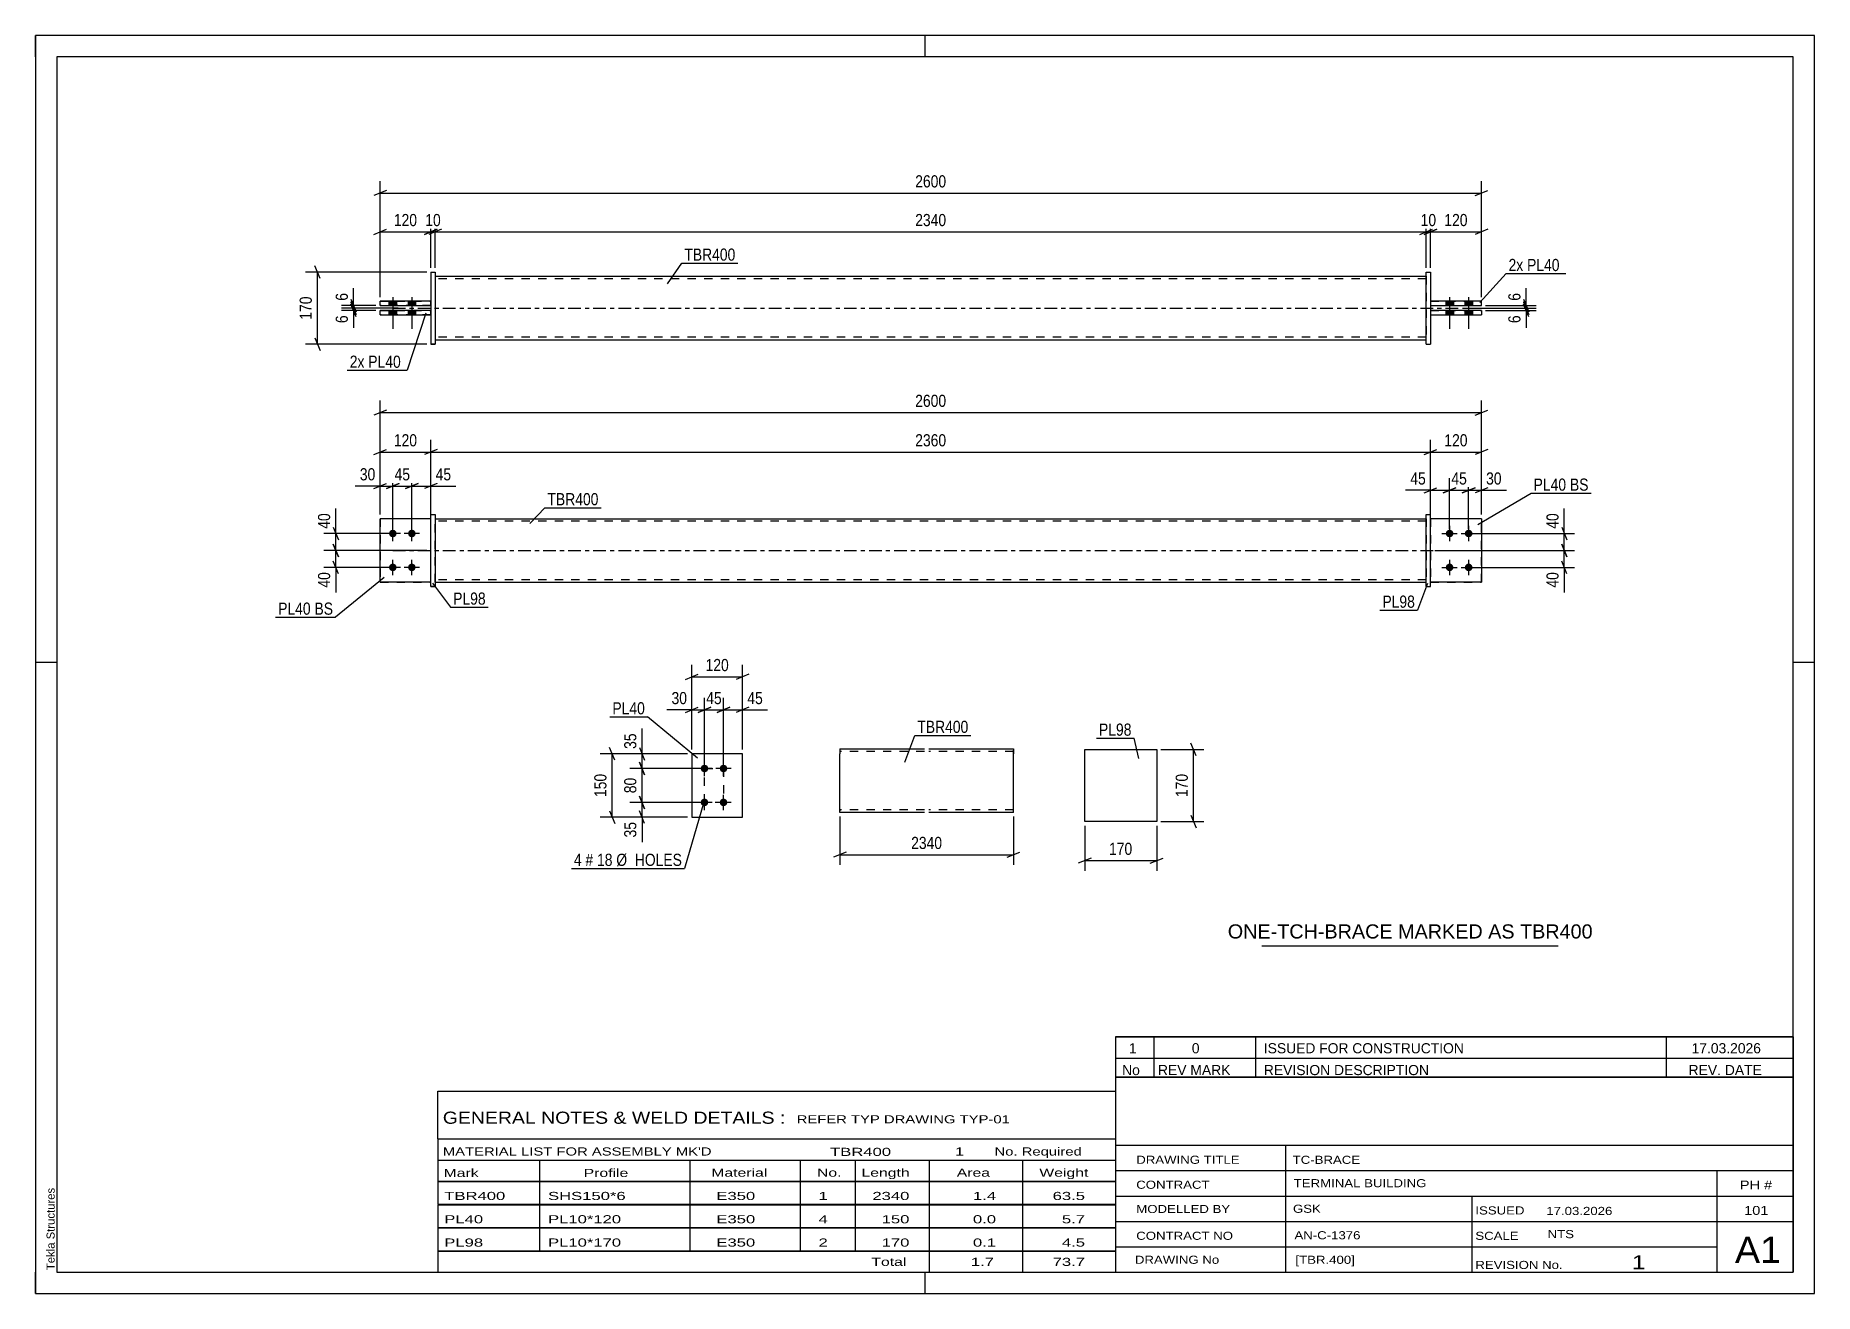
# Model space of a CAD drawing. Header units: millimetres. Extents: x 0 to 420, y 0 to 297.
import ezdxf

# ---------------------------------------------------------------- set-up
doc = ezdxf.new("R2010")
doc.units = ezdxf.units.MM
doc.linetypes.add('DXK_LINE_DOT2', pattern=[3.9198, 1.9599, -1.9599])
doc.linetypes.add('DXK_LINE_DOT3', pattern=[5.9187, 2.979, -0.9799, 0.9799, -0.9799])
doc.styles.add('Arial', font='ARIAL.TTF', dxfattribs={"height": 0.2})
doc.styles.add('Arial Narrow', font='ARIALN.TTF', dxfattribs={"height": 0.2})

# ---------------------------------------------------------------- blocks, each defined once
blk = doc.blocks.new('Unknown-580606260-1163')
at = {"color": 5, "linetype": 'Continuous'}
for p, q in [((420, 297), (0, 297)), ((0, 297), (0, 0)), ((0, 292), (0, 297)), ((210, 292), (210, 297)), ((420, 0), (420, 297)), ((415, 292), (5, 292)), ((5, 292), (5, 5)), ((415, 5), (415, 292)), ((5, 149), (0, 149)), ((420, 149), (415, 149)), ((0, 0), (0, 5)), ((5, 5), (415, 5)), ((210, 0), (210, 5)), ((0, 0), (420, 0))]:
    blk.add_line(p, q, dxfattribs=at)
at = {"color": 174, "linetype": 'Continuous', "style": 'Arial'}
blk.add_text('Tekla Structures', height=1.9102, rotation=90, dxfattribs=at).set_placement((4.5, 5.5))
blk = doc.blocks.new('Part-580606260-1811 - 1792')
at = {"color": 2, "linetype": 'Continuous'}
for p, q in [((93.34, 182.93), (81.34, 182.93)), ((81.34, 167.93), (81.34, 182.93)), ((93.34, 167.93), (81.34, 167.93))]:
    blk.add_line(p, q, dxfattribs=at)
at = {"color": 7, "linetype": 'DXK_LINE_DOT2'}
blk.add_line((93.34, 167.93), (93.34, 182.93), dxfattribs=at)
blk = doc.blocks.new('Bolt-580606260-1795 - 1792')
at = {"linetype": 'Continuous'}
for points in [[(84.34, 178.53, -1), (84.34, 180.33, -1)], [(88.84, 178.53, -1), (88.84, 180.33, -1)], [(84.34, 170.53, -1), (84.34, 172.33, -1)], [(88.84, 170.53, -1), (88.84, 172.33, -1)]]:
    blk.add_hatch(color=1, dxfattribs=at).paths.add_polyline_path(points)
at = {"color": 1, "linetype": 'Continuous'}
for p, q in [((84.34, 177.63), (84.34, 181.23)), ((88.84, 177.63), (88.84, 181.23)), ((86.14, 179.43), (82.54, 179.43)), ((90.64, 179.43), (87.04, 179.43)), ((84.34, 169.63), (84.34, 173.23)), ((88.84, 169.63), (88.84, 173.23)), ((86.14, 171.43), (82.54, 171.43)), ((90.64, 171.43), (87.04, 171.43))]:
    blk.add_line(p, q, dxfattribs=at)
blk = doc.blocks.new('Bolt-580606260-1796 - 1792')
at = {"linetype": 'Continuous'}
for points in [[(333.86, 180.33, -1), (333.86, 178.53, -1)], [(338.36, 180.33, -1), (338.36, 178.53, -1)], [(333.86, 172.33, -1), (333.86, 170.53, -1)], [(338.36, 172.33, -1), (338.36, 170.53, -1)]]:
    blk.add_hatch(color=1, dxfattribs=at).paths.add_polyline_path(points)
at = {"color": 1, "linetype": 'Continuous'}
for p, q in [((333.86, 181.23), (333.86, 177.63)), ((338.36, 181.23), (338.36, 177.63)), ((332.06, 179.43), (335.66, 179.43)), ((336.56, 179.43), (340.16, 179.43)), ((333.86, 173.23), (333.86, 169.63)), ((338.36, 173.23), (338.36, 169.63)), ((332.06, 171.43), (335.66, 171.43)), ((336.56, 171.43), (340.16, 171.43))]:
    blk.add_line(p, q, dxfattribs=at)
blk = doc.blocks.new('Part-580606260-1801 - 1792')
at = {"color": 2, "linetype": 'Continuous'}
for p, q in [((94.34, 182.93), (328.36, 182.93)), ((94.34, 167.93), (328.36, 167.93))]:
    blk.add_line(p, q, dxfattribs=at)
at = {"color": 7, "linetype": 'DXK_LINE_DOT2'}
for p, q in [((94.34, 167.93), (94.34, 182.93)), ((328.36, 182.33), (94.34, 182.33)), ((328.36, 182.93), (328.36, 167.93)), ((328.36, 168.53), (94.34, 168.53))]:
    blk.add_line(p, q, dxfattribs=at)
at = {"color": 7, "linetype": 'DXK_LINE_DOT3'}
blk.add_line((84.34, 175.43), (338.36, 175.43), dxfattribs=at)
blk = doc.blocks.new('Part-580606260-1806 - 1792')
at = {"color": 2, "linetype": 'Continuous'}
for p, q in [((328.36, 183.93), (329.36, 183.93)), ((328.36, 166.93), (328.36, 183.93)), ((329.36, 166.93), (329.36, 183.93)), ((328.36, 166.93), (328.36, 166.93)), ((328.36, 166.93), (329.36, 166.93))]:
    blk.add_line(p, q, dxfattribs=at)
at = {"color": 7, "linetype": 'DXK_LINE_DOT2'}
for p, q in [((328.36, 183.93), (329.36, 183.93)), ((328.36, 166.93), (329.36, 166.93))]:
    blk.add_line(p, q, dxfattribs=at)
blk = doc.blocks.new('Part-580606260-1816 - 1792')
at = {"color": 7, "linetype": 'DXK_LINE_DOT2'}
for p, q in [((93.34, 182.93), (81.34, 182.93)), ((81.34, 182.93), (81.34, 167.93)), ((93.34, 167.93), (93.34, 182.93)), ((81.34, 167.93), (93.34, 167.93))]:
    blk.add_line(p, q, dxfattribs=at)
blk = doc.blocks.new('Part-580606260-1821 - 1792')
at = {"color": 2, "linetype": 'Continuous'}
for p, q in [((93.34, 183.93), (94.34, 183.93)), ((93.34, 166.93), (93.34, 183.93)), ((94.34, 183.93), (94.34, 183.93)), ((94.34, 183.93), (94.34, 166.93)), ((93.34, 166.93), (94.34, 166.93))]:
    blk.add_line(p, q, dxfattribs=at)
at = {"color": 7, "linetype": 'DXK_LINE_DOT2'}
for p, q in [((93.34, 183.93), (94.34, 183.93)), ((94.34, 166.93), (93.34, 166.93)), ((93.34, 166.93), (93.34, 166.93)), ((94.34, 166.93), (94.34, 166.93))]:
    blk.add_line(p, q, dxfattribs=at)
blk = doc.blocks.new('Part-580606260-1826 - 1792')
at = {"color": 2, "linetype": 'Continuous'}
for p, q in [((341.36, 182.93), (329.36, 182.93)), ((341.36, 182.93), (341.36, 167.93)), ((341.36, 167.93), (329.36, 167.93))]:
    blk.add_line(p, q, dxfattribs=at)
at = {"color": 7, "linetype": 'DXK_LINE_DOT2'}
blk.add_line((329.36, 182.93), (329.36, 167.93), dxfattribs=at)
blk = doc.blocks.new('Part-580606260-1832 - 1792')
at = {"color": 7, "linetype": 'DXK_LINE_DOT2'}
for p, q in [((341.36, 182.93), (329.36, 182.93)), ((329.36, 182.93), (329.36, 167.93)), ((341.36, 167.93), (341.36, 182.93)), ((329.36, 167.93), (341.36, 167.93))]:
    blk.add_line(p, q, dxfattribs=at)
blk = doc.blocks.new('Part-580606260-2084 - 2065')
at = {"color": 2, "linetype": 'Continuous'}
for p, q in [((93.34, 232.06), (81.34, 232.06)), ((81.34, 231.06), (81.34, 232.06)), ((81.34, 231.06), (93.34, 231.06)), ((81.34, 231.06), (81.34, 231.06))]:
    blk.add_line(p, q, dxfattribs=at)
at = {"color": 7, "linetype": 'DXK_LINE_DOT2'}
for p, q in [((81.34, 232.06), (93.34, 232.06)), ((93.34, 231.06), (81.34, 231.06)), ((93.34, 231.06), (93.34, 232.06))]:
    blk.add_line(p, q, dxfattribs=at)
blk = doc.blocks.new('Part-580606260-2100 - 2065')
at = {"color": 2, "linetype": 'Continuous'}
for p, q in [((341.36, 234.26), (329.36, 234.26)), ((329.36, 233.26), (341.36, 233.26)), ((341.36, 233.26), (341.36, 234.26))]:
    blk.add_line(p, q, dxfattribs=at)
at = {"color": 7, "linetype": 'DXK_LINE_DOT2'}
for p, q in [((329.36, 234.26), (329.36, 233.26)), ((329.36, 234.26), (341.36, 234.26)), ((329.36, 233.26), (341.36, 233.26))]:
    blk.add_line(p, q, dxfattribs=at)
blk = doc.blocks.new('Part-580606260-2079 - 2065')
at = {"color": 2, "linetype": 'Continuous'}
for p, q in [((328.36, 241.16), (328.36, 241.16)), ((328.36, 224.16), (328.36, 241.16)), ((328.36, 241.16), (329.36, 241.16)), ((329.36, 241.16), (329.36, 241.16)), ((329.36, 241.16), (329.36, 224.16)), ((328.36, 224.16), (329.36, 224.16)), ((328.36, 224.16), (328.36, 224.16)), ((329.36, 224.16), (329.36, 224.16))]:
    blk.add_line(p, q, dxfattribs=at)
at = {"color": 7, "linetype": 'DXK_LINE_DOT2'}
for p, q in [((328.36, 241.16), (329.36, 241.16)), ((328.36, 224.16), (329.36, 224.16)), ((329.36, 224.16), (329.36, 224.16))]:
    blk.add_line(p, q, dxfattribs=at)
blk = doc.blocks.new('Bolt-580606260-2072 - 2065')
at = {"linetype": 'Continuous'}
for points in [[(83.44, 233.26), (85.24, 233.26), (85.24, 234.26), (83.44, 234.26)], [(83.44, 233.26), (85.24, 233.26), (85.24, 234.26), (83.44, 234.26)], [(83.44, 231.06), (85.24, 231.06), (85.24, 232.06), (83.44, 232.06)], [(83.44, 231.06), (85.24, 231.06), (85.24, 232.06), (83.44, 232.06)], [(87.94, 233.26), (89.74, 233.26), (89.74, 234.26), (87.94, 234.26)], [(87.94, 233.26), (89.74, 233.26), (89.74, 234.26), (87.94, 234.26)], [(87.94, 231.06), (89.74, 231.06), (89.74, 232.06), (87.94, 232.06)], [(87.94, 231.06), (89.74, 231.06), (89.74, 232.06), (87.94, 232.06)]]:
    blk.add_hatch(color=1, dxfattribs=at).paths.add_polyline_path(points)
at = {"color": 1, "linetype": 'Continuous'}
for p, q in [((84.34, 235.26), (84.34, 227.76)), ((84.34, 235.26), (84.34, 227.76)), ((88.84, 235.26), (88.84, 227.76)), ((88.84, 235.26), (88.84, 227.76)), ((83.44, 234.26), (83.44, 233.26)), ((83.44, 234.26), (83.44, 233.26)), ((83.44, 232.06), (83.44, 231.06)), ((83.44, 232.06), (83.44, 231.06)), ((85.24, 234.26), (85.24, 233.26)), ((85.24, 234.26), (85.24, 233.26)), ((85.24, 232.06), (85.24, 231.06)), ((85.24, 232.06), (85.24, 231.06)), ((87.94, 234.26), (87.94, 233.26)), ((87.94, 234.26), (87.94, 233.26)), ((87.94, 232.06), (87.94, 231.06)), ((87.94, 232.06), (87.94, 231.06)), ((89.74, 234.26), (89.74, 233.26)), ((89.74, 234.26), (89.74, 233.26)), ((89.74, 232.06), (89.74, 231.06)), ((89.74, 232.06), (89.74, 231.06))]:
    blk.add_line(p, q, dxfattribs=at)
blk = doc.blocks.new('Part-580606260-2089 - 2065')
at = {"color": 2, "linetype": 'Continuous'}
for p, q in [((93.34, 234.26), (81.34, 234.26)), ((81.34, 233.26), (81.34, 234.26)), ((81.34, 233.26), (93.34, 233.26)), ((81.34, 233.26), (81.34, 233.26))]:
    blk.add_line(p, q, dxfattribs=at)
at = {"color": 7, "linetype": 'DXK_LINE_DOT2'}
for p, q in [((81.34, 234.26), (93.34, 234.26)), ((93.34, 233.26), (81.34, 233.26)), ((93.34, 233.26), (93.34, 234.26))]:
    blk.add_line(p, q, dxfattribs=at)
blk = doc.blocks.new('Bolt-580606260-2073 - 2065')
at = {"linetype": 'Continuous'}
for points in [[(334.76, 234.26), (332.96, 234.26), (332.96, 233.26), (334.76, 233.26)], [(334.76, 234.26), (332.96, 234.26), (332.96, 233.26), (334.76, 233.26)], [(334.76, 232.06), (332.96, 232.06), (332.96, 231.06), (334.76, 231.06)], [(334.76, 232.06), (332.96, 232.06), (332.96, 231.06), (334.76, 231.06)], [(339.26, 234.26), (337.46, 234.26), (337.46, 233.26), (339.26, 233.26)], [(339.26, 234.26), (337.46, 234.26), (337.46, 233.26), (339.26, 233.26)], [(339.26, 232.06), (337.46, 232.06), (337.46, 231.06), (339.26, 231.06)], [(339.26, 232.06), (337.46, 232.06), (337.46, 231.06), (339.26, 231.06)]]:
    blk.add_hatch(color=1, dxfattribs=at).paths.add_polyline_path(points)
at = {"color": 1, "linetype": 'Continuous'}
for p, q in [((333.86, 235.26), (333.86, 227.76)), ((333.86, 235.26), (333.86, 227.76)), ((338.36, 235.26), (338.36, 227.76)), ((338.36, 235.26), (338.36, 227.76)), ((332.96, 234.26), (332.96, 233.26)), ((332.96, 234.26), (332.96, 233.26)), ((332.96, 232.06), (332.96, 231.06)), ((332.96, 232.06), (332.96, 231.06)), ((334.76, 234.26), (334.76, 233.26)), ((334.76, 234.26), (334.76, 233.26)), ((334.76, 232.06), (334.76, 231.06)), ((334.76, 232.06), (334.76, 231.06)), ((337.46, 234.26), (337.46, 233.26)), ((337.46, 234.26), (337.46, 233.26)), ((337.46, 232.06), (337.46, 231.06)), ((337.46, 232.06), (337.46, 231.06)), ((339.26, 234.26), (339.26, 233.26)), ((339.26, 234.26), (339.26, 233.26)), ((339.26, 232.06), (339.26, 231.06)), ((339.26, 232.06), (339.26, 231.06))]:
    blk.add_line(p, q, dxfattribs=at)
blk = doc.blocks.new('Part-580606260-2078 - 2065')
at = {"color": 2, "linetype": 'Continuous'}
for p, q in [((94.34, 240.16), (328.36, 240.16)), ((94.34, 225.16), (328.36, 225.16))]:
    blk.add_line(p, q, dxfattribs=at)
at = {"color": 7, "linetype": 'DXK_LINE_DOT2'}
for p, q in [((94.34, 240.16), (94.34, 225.16)), ((328.36, 239.56), (94.34, 239.56)), ((328.36, 240.16), (328.36, 225.16)), ((328.36, 225.76), (94.34, 225.76))]:
    blk.add_line(p, q, dxfattribs=at)
at = {"color": 7, "linetype": 'DXK_LINE_DOT3'}
blk.add_line((84.34, 232.66), (338.36, 232.66), dxfattribs=at)
blk = doc.blocks.new('Part-580606260-2090 - 2065')
at = {"color": 2, "linetype": 'Continuous'}
for p, q in [((93.34, 241.16), (94.34, 241.16)), ((93.34, 241.16), (93.34, 224.16)), ((94.34, 241.16), (94.34, 241.16)), ((94.34, 241.16), (94.34, 224.16)), ((94.34, 224.16), (93.34, 224.16)), ((93.34, 224.16), (93.34, 224.16))]:
    blk.add_line(p, q, dxfattribs=at)
at = {"color": 7, "linetype": 'DXK_LINE_DOT2'}
for p, q in [((93.34, 241.16), (94.34, 241.16)), ((93.34, 224.16), (94.34, 224.16)), ((93.34, 224.16), (93.34, 224.16))]:
    blk.add_line(p, q, dxfattribs=at)
blk = doc.blocks.new('Part-580606260-2095 - 2065')
at = {"color": 2, "linetype": 'Continuous'}
for p, q in [((341.36, 232.06), (329.36, 232.06)), ((329.36, 231.06), (341.36, 231.06)), ((341.36, 232.06), (341.36, 231.06))]:
    blk.add_line(p, q, dxfattribs=at)
at = {"color": 7, "linetype": 'DXK_LINE_DOT2'}
for p, q in [((329.36, 232.06), (329.36, 231.06)), ((329.36, 232.06), (341.36, 232.06)), ((329.36, 231.06), (341.36, 231.06))]:
    blk.add_line(p, q, dxfattribs=at)
blk = doc.blocks.new('Bolt-580606260-1445 - 1411')
at = {"linetype": 'Continuous'}
for points in [[(157.93, 123.04, -1), (157.93, 124.84, -1)], [(162.43, 123.04, -1), (162.43, 124.84, -1)], [(157.93, 115.04, -1), (157.93, 116.84, -1)], [(162.43, 115.04, -1), (162.43, 116.84, -1)]]:
    blk.add_hatch(color=1, dxfattribs=at).paths.add_polyline_path(points)
at = {"color": 1, "linetype": 'Continuous'}
for p, q in [((159.73, 123.94), (156.13, 123.94)), ((157.93, 122.14), (157.93, 125.74)), ((164.23, 123.94), (160.63, 123.94)), ((162.43, 122.14), (162.43, 125.74)), ((157.93, 114.14), (157.93, 117.74)), ((162.43, 114.14), (162.43, 117.74)), ((159.73, 115.94), (156.13, 115.94)), ((164.23, 115.94), (160.63, 115.94))]:
    blk.add_line(p, q, dxfattribs=at)
blk = doc.blocks.new('Part-580606260-1460 - 1411')
at = {"color": 2, "linetype": 'Continuous'}
for p, q in [((166.93, 127.44), (154.93, 127.44)), ((154.93, 127.44), (154.93, 112.44)), ((166.93, 112.44), (166.93, 127.44)), ((154.93, 112.44), (166.93, 112.44))]:
    blk.add_line(p, q, dxfattribs=at)
blk = doc.blocks.new('Part-580606260-1391 - 1375')
at = {"color": 2, "linetype": 'Continuous'}
for p, q in [((247.7, 111.44), (247.7, 128.44)), ((247.7, 128.44), (264.7, 128.44)), ((264.7, 128.44), (264.7, 111.44)), ((264.7, 111.44), (247.7, 111.44))]:
    blk.add_line(p, q, dxfattribs=at)
blk = doc.blocks.new('Part-580606260-1274 - 1255')
at = {"color": 2, "linetype": 'Continuous'}
for p, q in [((189.89, 128.59), (189.89, 127.39)), ((189.89, 128.59), (209.89, 128.59)), ((189.89, 114.33), (189.89, 127.39)), ((210.89, 128.59), (230.89, 128.59)), ((230.89, 128.59), (230.89, 128.5)), ((230.89, 128.5), (230.89, 127.39)), ((230.89, 113.59), (230.89, 127.39)), ((189.89, 113.68), (189.89, 114.33)), ((189.89, 113.59), (189.89, 113.68)), ((209.89, 113.59), (189.89, 113.59)), ((230.89, 113.59), (210.89, 113.59))]:
    blk.add_line(p, q, dxfattribs=at)
at = {"color": 7, "linetype": 'DXK_LINE_DOT2'}
for p, q in [((209.89, 127.99), (189.89, 127.99)), ((230.89, 127.99), (210.89, 127.99)), ((230.89, 127.39), (230.89, 128.24)), ((189.89, 114.33), (189.89, 113.94)), ((189.89, 114.19), (189.89, 114.23)), ((209.89, 114.19), (189.89, 114.19)), ((230.89, 114.19), (210.89, 114.19)), ((230.89, 114.19), (230.89, 114.23))]:
    blk.add_line(p, q, dxfattribs=at)
blk = doc.blocks.new('Rectangle-580606260-1569 - 1411')
at = {"color": 1, "linetype": 'DXK_LINE_DOT2'}
blk.add_lwpolyline([(157.93, 123.94), (162.43, 123.94), (162.43, 115.94), (157.93, 115.94), (157.93, 123.94)], close=True, dxfattribs=at)
blk = doc.blocks.new('StraightDimension-580606260-1989 - 1792')
at = {"color": 7, "linetype": 'Continuous'}
for p, q in [((81.34, 183.93), (81.34, 193.48)), ((84.34, 180.43), (84.34, 193.48)), ((79.84, 190.03), (82.84, 191.23)), ((81.34, 190.63), (84.34, 190.63)), ((85.84, 191.23), (82.84, 190.03))]:
    blk.add_line(p, q, dxfattribs=at)
at = {"color": 0}
blk.add_wipeout([(80.81, 191.38), (80.81, 195.58), (75.96, 195.58), (75.96, 191.38)], dxfattribs=at)
at = {"color": 7, "linetype": 'Continuous'}
blk.add_line((81.34, 190.63), (75.43, 190.63), dxfattribs=at)
blk.add_line((81.34, 190.63), (75.43, 190.63), dxfattribs=at)
at = {"color": 3, "style": 'Arial Narrow'}
blk.add_text('30', height=2.863, dxfattribs=at).set_placement((76.56, 191.98))
blk = doc.blocks.new('StraightDimension-580606260-1881 - 1792')
at = {"color": 7, "linetype": 'Continuous'}
for p, q in [((81.34, 183.93), (81.34, 210.83)), ((341.36, 183.93), (341.36, 210.83)), ((82.84, 208.58), (79.84, 207.38)), ((81.34, 207.98), (341.36, 207.98)), ((339.86, 207.38), (342.86, 208.58))]:
    blk.add_line(p, q, dxfattribs=at)
at = {"color": 0}
blk.add_wipeout([(215.6, 208.73), (215.6, 212.93), (207.09, 212.93), (207.09, 208.73)], dxfattribs=at)
at = {"color": 3, "style": 'Arial Narrow'}
blk.add_text('2600', height=2.863, dxfattribs=at).set_placement((207.69, 209.33))
blk = doc.blocks.new('StraightDimension-580606260-2018 - 1792')
at = {"color": 7, "linetype": 'Continuous'}
for p, q in [((88.84, 180.43), (88.84, 193.48)), ((93.34, 183.93), (93.34, 193.48)), ((87.34, 190.03), (90.34, 191.23)), ((88.84, 190.63), (93.34, 190.63)), ((94.84, 191.23), (91.84, 190.03))]:
    blk.add_line(p, q, dxfattribs=at)
at = {"color": 0}
blk.add_wipeout([(98.72, 191.38), (98.72, 195.58), (93.86, 195.58), (93.86, 191.38)], dxfattribs=at)
at = {"color": 7, "linetype": 'Continuous'}
blk.add_line((93.34, 190.63), (99.24, 190.63), dxfattribs=at)
blk.add_line((93.34, 190.63), (99.24, 190.63), dxfattribs=at)
at = {"color": 3, "style": 'Arial Narrow'}
blk.add_text('45', height=2.863, dxfattribs=at).set_placement((94.46, 191.98))
blk = doc.blocks.new('StraightDimension-580606260-1835 - 1792')
at = {"color": 7, "linetype": 'Continuous'}
for p, q in [((336.86, 189.04), (339.86, 190.24)), ((338.36, 180.43), (338.36, 192.49)), ((338.36, 189.64), (341.36, 189.64)), ((342.86, 190.24), (339.86, 189.04)), ((341.36, 183.93), (341.36, 192.49))]:
    blk.add_line(p, q, dxfattribs=at)
at = {"color": 0}
blk.add_wipeout([(346.74, 190.39), (346.74, 194.59), (341.88, 194.59), (341.88, 190.39)], dxfattribs=at)
at = {"color": 7, "linetype": 'Continuous'}
blk.add_line((341.36, 189.64), (347.26, 189.64), dxfattribs=at)
blk.add_line((341.36, 189.64), (347.26, 189.64), dxfattribs=at)
at = {"color": 3, "style": 'Arial Narrow'}
blk.add_text('30', height=2.863, dxfattribs=at).set_placement((342.48, 190.99))
blk = doc.blocks.new('StraightDimension-580606260-1979 - 1792')
at = {"color": 7, "linetype": 'Continuous'}
for p, q in [((70.3, 176.93), (71.5, 173.93)), ((92.34, 175.43), (68.05, 175.43)), ((71.5, 169.93), (70.3, 172.93)), ((70.9, 171.43), (70.9, 175.43)), ((83.34, 171.43), (68.05, 171.43))]:
    blk.add_line(p, q, dxfattribs=at)
at = {"color": 0}
blk.add_wipeout([(70.15, 170.9), (65.95, 170.9), (65.95, 166.05), (70.15, 166.05)], dxfattribs=at)
at = {"color": 7, "linetype": 'Continuous'}
blk.add_line((70.9, 171.43), (70.9, 165.52), dxfattribs=at)
blk.add_line((70.9, 171.43), (70.9, 165.52), dxfattribs=at)
at = {"color": 3, "style": 'Arial Narrow'}
blk.add_text('40', height=2.863, rotation=90.0002, dxfattribs=at).set_placement((69.55, 166.65))
blk = doc.blocks.new('StraightDimension-580606260-1851 - 1792')
at = {"color": 7, "linetype": 'Continuous'}
for p, q in [((332.36, 189.04), (335.36, 190.24)), ((333.86, 180.43), (333.86, 192.49)), ((333.86, 189.64), (338.36, 189.64)), ((339.86, 190.24), (336.86, 189.04)), ((338.36, 180.43), (338.36, 192.49))]:
    blk.add_line(p, q, dxfattribs=at)
at = {"color": 0}
blk.add_wipeout([(338.54, 190.39), (338.54, 194.59), (333.68, 194.59), (333.68, 190.39)], dxfattribs=at)
at = {"color": 3, "style": 'Arial Narrow'}
blk.add_text('45', height=2.863, dxfattribs=at).set_placement((334.28, 190.99))
blk = doc.blocks.new('StraightDimension-580606260-1864 - 1792')
at = {"color": 7, "linetype": 'Continuous'}
for p, q in [((327.86, 189.04), (330.86, 190.24)), ((329.36, 183.93), (329.36, 192.49)), ((329.36, 189.64), (333.86, 189.64)), ((335.36, 190.24), (332.36, 189.04)), ((333.86, 180.43), (333.86, 192.49))]:
    blk.add_line(p, q, dxfattribs=at)
at = {"color": 0}
blk.add_wipeout([(328.83, 190.39), (328.83, 194.59), (323.98, 194.59), (323.98, 190.39)], dxfattribs=at)
at = {"color": 7, "linetype": 'Continuous'}
blk.add_line((329.36, 189.64), (323.45, 189.64), dxfattribs=at)
blk.add_line((329.36, 189.64), (323.45, 189.64), dxfattribs=at)
at = {"color": 3, "style": 'Arial Narrow'}
blk.add_text('45', height=2.863, dxfattribs=at).set_placement((324.58, 190.99))
blk = doc.blocks.new('StraightDimension-580606260-1901 - 1792')
at = {"color": 7, "linetype": 'Continuous'}
for p, q in [((360.34, 176.93), (361.54, 173.93)), ((330.36, 175.43), (363.34, 175.43)), ((361.54, 169.93), (360.34, 172.93)), ((360.94, 171.43), (360.94, 175.43)), ((339.36, 171.43), (363.34, 171.43))]:
    blk.add_line(p, q, dxfattribs=at)
at = {"color": 0}
blk.add_wipeout([(360.19, 170.9), (355.99, 170.9), (355.99, 166.05), (360.19, 166.05)], dxfattribs=at)
at = {"color": 7, "linetype": 'Continuous'}
blk.add_line((360.94, 171.43), (360.94, 165.52), dxfattribs=at)
blk.add_line((360.94, 171.43), (360.94, 165.52), dxfattribs=at)
at = {"color": 3, "style": 'Arial Narrow'}
blk.add_text('40', height=2.863, rotation=90.0002, dxfattribs=at).set_placement((359.59, 166.65))
blk = doc.blocks.new('StraightDimension-580606260-1910 - 1792')
at = {"color": 7, "linetype": 'Continuous'}
for p, q in [((360.34, 180.93), (361.54, 177.93)), ((339.36, 179.43), (363.34, 179.43)), ((361.54, 173.93), (360.34, 176.93)), ((360.94, 175.43), (360.94, 179.43)), ((330.36, 175.43), (363.34, 175.43))]:
    blk.add_line(p, q, dxfattribs=at)
at = {"color": 0}
blk.add_wipeout([(360.19, 184.81), (355.99, 184.81), (355.99, 179.95), (360.19, 179.95)], dxfattribs=at)
at = {"color": 7, "linetype": 'Continuous'}
blk.add_line((360.94, 179.43), (360.94, 185.33), dxfattribs=at)
blk.add_line((360.94, 179.43), (360.94, 185.33), dxfattribs=at)
at = {"color": 3, "style": 'Arial Narrow'}
blk.add_text('40', height=2.863, rotation=90.0002, dxfattribs=at).set_placement((359.59, 180.55))
blk = doc.blocks.new('StraightDimension-580606260-1920 - 1792')
at = {"color": 7, "linetype": 'Continuous'}
for p, q in [((79.84, 198.06), (82.84, 199.26)), ((81.34, 183.93), (81.34, 201.51)), ((81.34, 198.66), (93.34, 198.66)), ((94.84, 199.26), (91.84, 198.06)), ((93.34, 176.43), (93.34, 201.51))]:
    blk.add_line(p, q, dxfattribs=at)
at = {"color": 0}
blk.add_wipeout([(90.68, 199.41), (90.68, 203.61), (83.99, 203.61), (83.99, 199.41)], dxfattribs=at)
at = {"color": 3, "style": 'Arial Narrow'}
blk.add_text('120', height=2.863, dxfattribs=at).set_placement((84.59, 200.01))
blk = doc.blocks.new('StraightDimension-580606260-1935 - 1792')
at = {"color": 7, "linetype": 'Continuous'}
for p, q in [((94.84, 199.26), (91.84, 198.06)), ((93.34, 176.43), (93.34, 201.51)), ((93.34, 198.66), (329.36, 198.66)), ((327.86, 198.06), (330.86, 199.26)), ((329.36, 183.93), (329.36, 201.51))]:
    blk.add_line(p, q, dxfattribs=at)
at = {"color": 0}
blk.add_wipeout([(215.6, 199.41), (215.6, 203.61), (207.09, 203.61), (207.09, 199.41)], dxfattribs=at)
at = {"color": 3, "style": 'Arial Narrow'}
blk.add_text('2360', height=2.863, dxfattribs=at).set_placement((207.69, 200.01))
blk = doc.blocks.new('StraightDimension-580606260-1950 - 1792')
at = {"color": 7, "linetype": 'Continuous'}
for p, q in [((327.86, 198.06), (330.86, 199.26)), ((329.36, 183.93), (329.36, 201.51)), ((329.36, 198.66), (341.36, 198.66)), ((342.86, 199.26), (339.86, 198.06)), ((341.36, 183.93), (341.36, 201.51))]:
    blk.add_line(p, q, dxfattribs=at)
at = {"color": 0}
blk.add_wipeout([(338.7, 199.41), (338.7, 203.61), (332.02, 203.61), (332.02, 199.41)], dxfattribs=at)
at = {"color": 3, "style": 'Arial Narrow'}
blk.add_text('120', height=2.863, dxfattribs=at).set_placement((332.62, 200.01))
blk = doc.blocks.new('StraightDimension-580606260-1970 - 1792')
at = {"color": 7, "linetype": 'Continuous'}
for p, q in [((70.3, 180.93), (71.5, 177.93)), ((83.34, 179.43), (68.05, 179.43)), ((71.5, 173.93), (70.3, 176.93)), ((70.9, 175.43), (70.9, 179.43)), ((92.34, 175.43), (68.05, 175.43))]:
    blk.add_line(p, q, dxfattribs=at)
at = {"color": 0}
blk.add_wipeout([(70.15, 184.81), (65.95, 184.81), (65.95, 179.95), (70.15, 179.95)], dxfattribs=at)
at = {"color": 7, "linetype": 'Continuous'}
blk.add_line((70.9, 179.43), (70.9, 185.33), dxfattribs=at)
blk.add_line((70.9, 179.43), (70.9, 185.33), dxfattribs=at)
at = {"color": 3, "style": 'Arial Narrow'}
blk.add_text('40', height=2.863, rotation=90.0002, dxfattribs=at).set_placement((69.55, 180.55))
blk = doc.blocks.new('StraightDimension-580606260-2005 - 1792')
at = {"color": 7, "linetype": 'Continuous'}
for p, q in [((84.34, 180.43), (84.34, 193.48)), ((88.84, 180.43), (88.84, 193.48)), ((82.84, 190.03), (85.84, 191.23)), ((84.34, 190.63), (88.84, 190.63)), ((90.34, 191.23), (87.34, 190.03))]:
    blk.add_line(p, q, dxfattribs=at)
at = {"color": 0}
blk.add_wipeout([(89.02, 191.38), (89.02, 195.58), (84.16, 195.58), (84.16, 191.38)], dxfattribs=at)
at = {"color": 3, "style": 'Arial Narrow'}
blk.add_text('45', height=2.863, dxfattribs=at).set_placement((84.76, 191.98))
blk = doc.blocks.new('StraightDimension-580606260-2200 - 2065')
at = {"color": 7, "linetype": 'Continuous'}
for p, q in [((85.59, 232.66), (72.22, 232.66)), ((80.34, 232.06), (72.22, 232.06)), ((74.47, 234.16), (75.67, 231.16)), ((75.67, 230.56), (74.47, 233.56)), ((75.07, 232.06), (75.07, 232.66))]:
    blk.add_line(p, q, dxfattribs=at)
at = {"color": 0}
blk.add_wipeout([(74.32, 231.54), (70.12, 231.54), (70.12, 228.51), (74.32, 228.51)], dxfattribs=at)
at = {"color": 7, "linetype": 'Continuous'}
blk.add_line((75.07, 232.06), (75.07, 227.98), dxfattribs=at)
blk.add_line((75.07, 232.06), (75.07, 227.98), dxfattribs=at)
at = {"color": 3, "style": 'Arial Narrow'}
blk.add_text('6', height=2.86, rotation=90.0002, dxfattribs=at).set_placement((73.72, 229.11))
blk = doc.blocks.new('StraightDimension-580606260-2120 - 2065')
at = {"color": 7, "linetype": 'Continuous'}
for p, q in [((82.84, 260.4), (79.84, 259.2)), ((81.34, 235.26), (81.34, 262.65)), ((339.86, 259.2), (342.86, 260.4)), ((341.36, 235.26), (341.36, 262.65)), ((81.34, 259.8), (341.36, 259.8))]:
    blk.add_line(p, q, dxfattribs=at)
at = {"color": 0}
blk.add_wipeout([(215.6, 260.55), (215.6, 264.75), (207.09, 264.75), (207.09, 260.55)], dxfattribs=at)
at = {"color": 3, "style": 'Arial Narrow'}
blk.add_text('2600', height=2.863, dxfattribs=at).set_placement((207.69, 261.15))
blk = doc.blocks.new('StraightDimension-580606260-2171 - 2065')
at = {"color": 7, "linetype": 'Continuous'}
for p, q in [((94.34, 242.16), (94.34, 253.51)), ((328.36, 242.16), (328.36, 253.51)), ((95.84, 251.26), (92.84, 250.06)), ((94.34, 250.66), (328.36, 250.66)), ((326.86, 250.06), (329.86, 251.26))]:
    blk.add_line(p, q, dxfattribs=at)
at = {"color": 0}
blk.add_wipeout([(215.6, 251.41), (215.6, 255.61), (207.09, 255.61), (207.09, 251.41)], dxfattribs=at)
at = {"color": 3, "style": 'Arial Narrow'}
blk.add_text('2340', height=2.863, dxfattribs=at).set_placement((207.69, 252.01))
blk = doc.blocks.new('StraightDimension-580606260-2107 - 2065')
at = {"color": 7, "linetype": 'Continuous'}
for p, q in [((92.34, 241.16), (63.71, 241.16)), ((67.16, 239.66), (65.96, 242.66)), ((66.56, 224.16), (66.56, 241.16)), ((92.34, 224.16), (63.71, 224.16)), ((65.96, 225.66), (67.16, 222.66))]:
    blk.add_line(p, q, dxfattribs=at)
at = {"color": 0}
blk.add_wipeout([(65.81, 236.01), (61.61, 236.01), (61.61, 229.32), (65.81, 229.32)], dxfattribs=at)
at = {"color": 3, "style": 'Arial Narrow'}
blk.add_text('170', height=2.863, rotation=90.0002, dxfattribs=at).set_placement((65.21, 229.92))
blk = doc.blocks.new('StraightDimension-580606260-2131 - 2065')
at = {"color": 7, "linetype": 'Continuous'}
for p, q in [((81.34, 235.26), (81.34, 253.51)), ((93.34, 242.16), (93.34, 253.51)), ((79.84, 250.06), (82.84, 251.26)), ((81.34, 250.66), (93.34, 250.66)), ((94.84, 251.26), (91.84, 250.06))]:
    blk.add_line(p, q, dxfattribs=at)
at = {"color": 0}
blk.add_wipeout([(90.68, 251.41), (90.68, 255.61), (83.99, 255.61), (83.99, 251.41)], dxfattribs=at)
at = {"color": 3, "style": 'Arial Narrow'}
blk.add_text('120', height=2.863, dxfattribs=at).set_placement((84.59, 252.01))
blk = doc.blocks.new('StraightDimension-580606260-2141 - 2065')
at = {"color": 7, "linetype": 'Continuous'}
for p, q in [((93.34, 242.16), (93.34, 253.51)), ((94.34, 242.16), (94.34, 253.51)), ((91.84, 250.06), (94.84, 251.26)), ((95.84, 251.26), (92.84, 250.06)), ((93.34, 250.66), (94.34, 250.66))]:
    blk.add_line(p, q, dxfattribs=at)
at = {"color": 0}
blk.add_wipeout([(96.27, 251.41), (96.27, 255.61), (91.41, 255.61), (91.41, 251.41)], dxfattribs=at)
at = {"color": 3, "style": 'Arial Narrow'}
blk.add_text('10', height=2.863, dxfattribs=at).set_placement((92.01, 252.01))
blk = doc.blocks.new('StraightDimension-580606260-2151 - 2065')
at = {"color": 7, "linetype": 'Continuous'}
for p, q in [((329.36, 242.16), (329.36, 253.51)), ((341.36, 235.26), (341.36, 253.51)), ((327.86, 250.06), (330.86, 251.26)), ((329.36, 250.66), (341.36, 250.66)), ((342.86, 251.26), (339.86, 250.06))]:
    blk.add_line(p, q, dxfattribs=at)
at = {"color": 0}
blk.add_wipeout([(338.7, 251.41), (338.7, 255.61), (332.02, 255.61), (332.02, 251.41)], dxfattribs=at)
at = {"color": 3, "style": 'Arial Narrow'}
blk.add_text('120', height=2.863, dxfattribs=at).set_placement((332.62, 252.01))
blk = doc.blocks.new('StraightDimension-580606260-2161 - 2065')
at = {"color": 7, "linetype": 'Continuous'}
for p, q in [((328.36, 242.16), (328.36, 253.51)), ((329.36, 242.16), (329.36, 253.51)), ((326.86, 250.06), (329.86, 251.26)), ((330.86, 251.26), (327.86, 250.06)), ((328.36, 250.66), (329.36, 250.66))]:
    blk.add_line(p, q, dxfattribs=at)
at = {"color": 0}
blk.add_wipeout([(331.29, 251.41), (331.29, 255.61), (326.43, 255.61), (326.43, 251.41)], dxfattribs=at)
at = {"color": 3, "style": 'Arial Narrow'}
blk.add_text('10', height=2.863, dxfattribs=at).set_placement((327.03, 252.01))
blk = doc.blocks.new('StraightDimension-580606260-2182 - 2065')
at = {"color": 7, "linetype": 'Continuous'}
for p, q in [((337.11, 232.66), (354.34, 232.66)), ((342.36, 233.26), (354.34, 233.26)), ((351.34, 234.76), (352.54, 231.76)), ((352.54, 231.16), (351.34, 234.16)), ((351.94, 232.66), (351.94, 233.26))]:
    blk.add_line(p, q, dxfattribs=at)
at = {"color": 0}
blk.add_wipeout([(351.19, 236.82), (346.99, 236.82), (346.99, 233.79), (351.19, 233.79)], dxfattribs=at)
at = {"color": 7, "linetype": 'Continuous'}
blk.add_line((351.94, 233.26), (351.94, 237.34), dxfattribs=at)
blk.add_line((351.94, 233.26), (351.94, 237.34), dxfattribs=at)
at = {"color": 3, "style": 'Arial Narrow'}
blk.add_text('6', height=2.86, rotation=90.0002, dxfattribs=at).set_placement((350.59, 234.39))
blk = doc.blocks.new('StraightDimension-580606260-2191 - 2065')
at = {"color": 7, "linetype": 'Continuous'}
for p, q in [((337.11, 232.66), (354.34, 232.66)), ((342.36, 232.06), (354.34, 232.06)), ((351.34, 234.16), (352.54, 231.16)), ((352.54, 230.56), (351.34, 233.56)), ((351.94, 232.06), (351.94, 232.66))]:
    blk.add_line(p, q, dxfattribs=at)
at = {"color": 0}
blk.add_wipeout([(351.19, 231.54), (346.99, 231.54), (346.99, 228.51), (351.19, 228.51)], dxfattribs=at)
at = {"color": 7, "linetype": 'Continuous'}
blk.add_line((351.94, 232.06), (351.94, 227.98), dxfattribs=at)
blk.add_line((351.94, 232.06), (351.94, 227.98), dxfattribs=at)
at = {"color": 3, "style": 'Arial Narrow'}
blk.add_text('6', height=2.86, rotation=90.0002, dxfattribs=at).set_placement((350.59, 229.11))
blk = doc.blocks.new('StraightDimension-580606260-2210 - 2065')
at = {"color": 7, "linetype": 'Continuous'}
for p, q in [((80.34, 233.26), (72.22, 233.26)), ((85.59, 232.66), (72.22, 232.66)), ((74.47, 234.76), (75.67, 231.76)), ((75.67, 231.16), (74.47, 234.16)), ((75.07, 232.66), (75.07, 233.26))]:
    blk.add_line(p, q, dxfattribs=at)
at = {"color": 0}
blk.add_wipeout([(74.32, 236.82), (70.12, 236.82), (70.12, 233.79), (74.32, 233.79)], dxfattribs=at)
at = {"color": 7, "linetype": 'Continuous'}
blk.add_line((75.07, 233.26), (75.07, 237.34), dxfattribs=at)
blk.add_line((75.07, 233.26), (75.07, 237.34), dxfattribs=at)
at = {"color": 3, "style": 'Arial Narrow'}
blk.add_text('6', height=2.86, rotation=90.0002, dxfattribs=at).set_placement((73.72, 234.39))
blk = doc.blocks.new('StraightDimension-580606260-1556 - 1411')
at = {"color": 7, "linetype": 'Continuous'}
for p, q in [((156.93, 115.94), (140.34, 115.94)), ((142.59, 117.44), (143.79, 114.44)), ((143.79, 110.94), (142.59, 113.94)), ((143.19, 112.44), (143.19, 115.94)), ((153.93, 112.44), (140.34, 112.44))]:
    blk.add_line(p, q, dxfattribs=at)
at = {"color": 0}
blk.add_wipeout([(142.44, 111.92), (138.24, 111.92), (138.24, 107.06), (142.44, 107.06)], dxfattribs=at)
at = {"color": 7, "linetype": 'Continuous'}
blk.add_line((143.19, 112.44), (143.19, 106.54), dxfattribs=at)
blk.add_line((143.19, 112.44), (143.19, 106.54), dxfattribs=at)
at = {"color": 3, "style": 'Arial Narrow'}
blk.add_text('35', height=2.863, rotation=90.0002, dxfattribs=at).set_placement((141.84, 107.66))
blk = doc.blocks.new('StraightDimension-580606260-1492 - 1411')
at = {"color": 7, "linetype": 'Continuous'}
for p, q in [((157.93, 124.94), (157.93, 140.64)), ((162.43, 124.94), (162.43, 140.64)), ((156.43, 137.19), (159.43, 138.39)), ((157.93, 137.79), (162.43, 137.79)), ((163.93, 138.39), (160.93, 137.19))]:
    blk.add_line(p, q, dxfattribs=at)
at = {"color": 0}
blk.add_wipeout([(162.61, 138.54), (162.61, 142.74), (157.75, 142.74), (157.75, 138.54)], dxfattribs=at)
at = {"color": 3, "style": 'Arial Narrow'}
blk.add_text('45', height=2.863, dxfattribs=at).set_placement((158.35, 139.14))
blk = doc.blocks.new('StraightDimension-580606260-1462 - 1411')
at = {"color": 7, "linetype": 'Continuous'}
for p, q in [((154.93, 128.44), (154.93, 148.44)), ((166.93, 128.44), (166.93, 148.44)), ((153.43, 144.99), (156.43, 146.19)), ((154.93, 145.59), (166.93, 145.59)), ((168.43, 146.19), (165.43, 144.99))]:
    blk.add_line(p, q, dxfattribs=at)
at = {"color": 0}
blk.add_wipeout([(164.27, 146.34), (164.27, 150.54), (157.59, 150.54), (157.59, 146.34)], dxfattribs=at)
at = {"color": 3, "style": 'Arial Narrow'}
blk.add_text('120', height=2.863, dxfattribs=at).set_placement((158.19, 146.94))
blk = doc.blocks.new('StraightDimension-580606260-1479 - 1411')
at = {"color": 7, "linetype": 'Continuous'}
for p, q in [((162.43, 124.94), (162.43, 140.64)), ((166.93, 128.44), (166.93, 140.64)), ((160.93, 137.19), (163.93, 138.39)), ((162.43, 137.79), (166.93, 137.79)), ((168.43, 138.39), (165.43, 137.19))]:
    blk.add_line(p, q, dxfattribs=at)
at = {"color": 0}
blk.add_wipeout([(172.31, 138.54), (172.31, 142.74), (167.45, 142.74), (167.45, 138.54)], dxfattribs=at)
at = {"color": 7, "linetype": 'Continuous'}
blk.add_line((166.93, 137.79), (172.83, 137.79), dxfattribs=at)
blk.add_line((166.93, 137.79), (172.83, 137.79), dxfattribs=at)
at = {"color": 3, "style": 'Arial Narrow'}
blk.add_text('45', height=2.863, dxfattribs=at).set_placement((168.05, 139.14))
blk = doc.blocks.new('StraightDimension-580606260-1502 - 1411')
at = {"color": 7, "linetype": 'Continuous'}
for p, q in [((154.93, 128.44), (154.93, 140.64)), ((157.93, 124.94), (157.93, 140.64)), ((153.43, 137.19), (156.43, 138.39)), ((154.93, 137.79), (157.93, 137.79)), ((159.43, 138.39), (156.43, 137.19))]:
    blk.add_line(p, q, dxfattribs=at)
at = {"color": 0}
blk.add_wipeout([(154.4, 138.54), (154.4, 142.74), (149.55, 142.74), (149.55, 138.54)], dxfattribs=at)
at = {"color": 7, "linetype": 'Continuous'}
blk.add_line((154.93, 137.79), (149.02, 137.79), dxfattribs=at)
blk.add_line((154.93, 137.79), (149.02, 137.79), dxfattribs=at)
at = {"color": 3, "style": 'Arial Narrow'}
blk.add_text('30', height=2.863, dxfattribs=at).set_placement((150.15, 139.14))
blk = doc.blocks.new('StraightDimension-580606260-1516 - 1411')
at = {"color": 7, "linetype": 'Continuous'}
for p, q in [((153.93, 127.44), (133.28, 127.44)), ((136.73, 125.94), (135.53, 128.94)), ((136.13, 112.44), (136.13, 127.44)), ((135.53, 113.94), (136.73, 110.94)), ((153.93, 112.44), (133.28, 112.44))]:
    blk.add_line(p, q, dxfattribs=at)
at = {"color": 0}
blk.add_wipeout([(135.38, 123.28), (131.18, 123.28), (131.18, 116.6), (135.38, 116.6)], dxfattribs=at)
at = {"color": 3, "style": 'Arial Narrow'}
blk.add_text('150', height=2.863, rotation=90.0002, dxfattribs=at).set_placement((134.78, 117.2))
blk = doc.blocks.new('StraightDimension-580606260-1533 - 1411')
at = {"color": 7, "linetype": 'Continuous'}
for p, q in [((153.93, 127.44), (140.34, 127.44)), ((142.59, 128.94), (143.79, 125.94)), ((143.19, 123.94), (143.19, 127.44)), ((156.93, 123.94), (140.34, 123.94)), ((143.79, 122.44), (142.59, 125.44))]:
    blk.add_line(p, q, dxfattribs=at)
at = {"color": 0}
blk.add_wipeout([(142.44, 132.82), (138.24, 132.82), (138.24, 127.97), (142.44, 127.97)], dxfattribs=at)
at = {"color": 7, "linetype": 'Continuous'}
blk.add_line((143.19, 127.44), (143.19, 133.35), dxfattribs=at)
blk.add_line((143.19, 127.44), (143.19, 133.35), dxfattribs=at)
at = {"color": 3, "style": 'Arial Narrow'}
blk.add_text('35', height=2.863, rotation=90.0002, dxfattribs=at).set_placement((141.84, 128.57))
blk = doc.blocks.new('StraightDimension-580606260-1546 - 1411')
at = {"color": 7, "linetype": 'Continuous'}
for p, q in [((156.93, 123.94), (140.34, 123.94)), ((142.59, 125.44), (143.79, 122.44)), ((143.19, 115.94), (143.19, 123.94)), ((156.93, 115.94), (140.34, 115.94)), ((143.79, 114.44), (142.59, 117.44))]:
    blk.add_line(p, q, dxfattribs=at)
at = {"color": 0}
blk.add_wipeout([(142.44, 122.37), (138.24, 122.37), (138.24, 117.51), (142.44, 117.51)], dxfattribs=at)
at = {"color": 3, "style": 'Arial Narrow'}
blk.add_text('80', height=2.863, rotation=90.0002, dxfattribs=at).set_placement((141.84, 118.11))
blk = doc.blocks.new('StraightDimension-580606260-1403 - 1375')
at = {"color": 7, "linetype": 'Continuous'}
for p, q in [((247.7, 110.44), (247.7, 99.8)), ((264.7, 110.44), (264.7, 99.8)), ((249.2, 102.8), (246.2, 101.6)), ((247.7, 102.2), (264.7, 102.2)), ((263.2, 101.6), (266.2, 102.8))]:
    blk.add_line(p, q, dxfattribs=at)
at = {"color": 0}
blk.add_wipeout([(259.54, 102.95), (259.54, 107.15), (252.85, 107.15), (252.85, 102.95)], dxfattribs=at)
at = {"color": 3, "style": 'Arial Narrow'}
blk.add_text('170', height=2.863, dxfattribs=at).set_placement((253.45, 103.55))
blk = doc.blocks.new('StraightDimension-580606260-1393 - 1375')
at = {"color": 7, "linetype": 'Continuous'}
for p, q in [((265.7, 128.44), (275.8, 128.44)), ((274, 126.94), (272.8, 129.94)), ((273.4, 111.44), (273.4, 128.44)), ((265.7, 111.44), (275.8, 111.44)), ((272.8, 112.94), (274, 109.94))]:
    blk.add_line(p, q, dxfattribs=at)
at = {"color": 0}
blk.add_wipeout([(272.65, 123.28), (268.45, 123.28), (268.45, 116.6), (272.65, 116.6)], dxfattribs=at)
at = {"color": 3, "style": 'Arial Narrow'}
blk.add_text('170', height=2.863, rotation=90.0002, dxfattribs=at).set_placement((272.05, 117.2))
blk = doc.blocks.new('StraightDimension-580606260-1354 - 1255')
at = {"color": 7, "linetype": 'Continuous'}
for p, q in [((189.89, 112.59), (189.89, 101.19)), ((230.89, 112.59), (230.89, 101.19)), ((191.39, 104.19), (188.39, 102.99)), ((189.89, 103.59), (230.89, 103.59)), ((229.39, 102.99), (232.39, 104.19))]:
    blk.add_line(p, q, dxfattribs=at)
at = {"color": 0}
blk.add_wipeout([(214.64, 104.34), (214.64, 108.54), (206.13, 108.54), (206.13, 104.34)], dxfattribs=at)
at = {"color": 3, "style": 'Arial Narrow'}
blk.add_text('2340', height=2.863, dxfattribs=at).set_placement((206.73, 104.94))
blk = doc.blocks.new('Unknown-580606260-3528')
at = {"color": 7, "linetype": 'Continuous'}
for p, q in [((255, 51.05), (255, 5)), ((255, 51.05), (415, 51.05)), ((415, 51), (415, 5)), ((255, 35), (415, 35)), ((295.14, 35), (295.14, 5)), ((255, 29), (415, 29)), ((397, 5.05), (397, 29.05)), ((255, 23), (415, 23)), ((339.14, 23), (339.14, 5)), ((255, 17), (415, 17)), ((255, 11), (397, 11)), ((255, 5), (415, 5))]:
    blk.add_line(p, q, dxfattribs=at)
at = {"color": 7, "style": 'Arial Narrow'}
for s, height, width, p in [('DRAWING TITLE', 1.9089, 1.425378, (259.88, 30.61)), ('TC-BRACE', 1.909, 1.425378, (296.81, 30.59)), ('CONTRACT', 1.909, 1.425378, (259.88, 24.71)), ('TERMINAL BUILDING', 1.9089, 1.425378, (297.06, 25.07)), ('MODELLED BY', 1.9089, 1.425378, (259.88, 18.98)), ('GSK', 1.909, 1.425378, (296.88, 19.04)), ('ISSUED', 1.909, 1.425378, (339.94, 18.64)), ('17.03.2026', 1.909, 1.425378, (356.69, 18.52)), ('CONTRACT NO', 1.9089, 1.425378, (259.88, 12.66)), ('AN-C-1376', 1.909, 1.425378, (297.23, 12.78)), ('SCALE', 1.909, 1.425378, (339.94, 12.65)), ('A1', 6.204, 1.25, (401.24, 7.2)), ('DRAWING No', 1.909, 1.425378, (259.56, 7)), ('[TBR.400]', 1.909, 1.425378, (297.46, 6.99)), ('1', 3.34, 1.5, (376.91, 5.68)), ('REVISION No.', 1.9089, 1.425378, (339.94, 5.77))]:
    blk.add_text(s, height=height, dxfattribs=dict(at, width=width)).set_placement(p)
at = {"color": 7, "linetype": 'Continuous', "style": 'Arial Narrow'}
for s, height, width, p in [('PH #', 2.1, 1.42538, (402.4, 24.55)), ('101', 2.1, 1.42538, (403.41, 18.55)), ('NTS', 1.909, 1.425378, (357, 13.05))]:
    blk.add_text(s, height=height, dxfattribs=dict(at, width=width)).set_placement(p)
blk = doc.blocks.new('Unknown-580606260-3529')
at = {"color": 7, "linetype": 'Continuous'}
for p, q in [((255, 60.55), (415, 60.55)), ((415, 60.55), (255, 60.55)), ((255, 60.55), (255, 55.55)), ((264, 60.55), (264, 55.55)), ((288, 60.55), (288, 55.55)), ((385, 60.55), (385, 55.55)), ((415, 60.55), (415, 55.55)), ((255, 55.55), (415, 55.55)), ((255, 55.55), (255, 51.05)), ((255, 55.55), (415, 55.55)), ((264, 55.55), (264, 51.05)), ((288, 55.55), (288, 51.05)), ((385, 55.55), (385, 51.05)), ((415, 55.55), (415, 51.05)), ((415, 51.05), (255, 51.05))]:
    blk.add_line(p, q, dxfattribs=at)
at = {"color": 7, "linetype": 'Continuous', "style": 'Arial Narrow'}
for s, height, width, p in [('1', 2.39, 1.196471, (258.16, 56.7)), ('0', 2.39, 1.196471, (273, 56.7)), ('ISSUED FOR CONSTRUCTION', 2.3861, 1.196471, (290, 56.7)), ('17.03.2026', 2.386, 1.196471, (391, 56.7)), ('No', 2.386, 1.2, (256.54, 51.55)), ('REV MARK', 2.386, 1.2, (265, 51.55)), ('REVISION DESCRIPTION', 2.3861, 1.2, (290, 51.55)), ('REV. DATE', 2.386, 1.2, (390.28, 51.55))]:
    blk.add_text(s, height=height, dxfattribs=dict(at, width=width)).set_placement(p)
blk = doc.blocks.new('Unknown-580606260-3530')
at = {"color": 7, "linetype": 'Continuous'}
for p, q in [((95, 47.75), (255, 47.75)), ((95, 36.5), (95, 47.75)), ((255, 47.75), (255, 36.5)), ((95, 36.5), (255, 36.5)), ((95, 36.5), (95, 31.5)), ((255, 36.5), (255, 31.5)), ((95, 31.5), (255, 31.5)), ((95, 31.5), (95, 26.5)), ((119, 31.5), (119, 26.5)), ((154.5, 31.5), (154.5, 26.5)), ((180.5, 31.5), (180.5, 26.5)), ((193.5, 31.5), (193.5, 26.5)), ((211, 31.5), (211, 26.5)), ((233, 31.5), (233, 26.5)), ((255, 31.5), (255, 26.5)), ((95, 26.5), (255, 26.5)), ((95, 26.45), (95, 21.05)), ((95, 26.45), (255, 26.45)), ((119, 26.5), (119, 21)), ((154.5, 26.5), (154.5, 21)), ((180.5, 26.5), (180.5, 21)), ((193.5, 26.5), (193.5, 21)), ((211, 26.5), (211, 21)), ((233, 26.5), (233, 21)), ((255, 26.45), (255, 21.05)), ((95, 21.05), (255, 21.05)), ((119, 21), (119, 15.5)), ((154.5, 21), (154.5, 15.5)), ((180.5, 21), (180.5, 15.5)), ((193.5, 21), (193.5, 15.5)), ((211, 21), (211, 15.5)), ((233, 21), (233, 15.5)), ((95, 20.95), (95, 15.55)), ((95, 20.95), (255, 20.95)), ((255, 20.95), (255, 15.55)), ((95, 15.55), (255, 15.55)), ((95, 15.45), (95, 10.05)), ((95, 15.45), (255, 15.45)), ((119, 15.5), (119, 10)), ((154.5, 15.5), (154.5, 10)), ((180.5, 15.5), (180.5, 10)), ((193.5, 15.5), (193.5, 10)), ((211, 15.5), (211, 10)), ((233, 15.5), (233, 10)), ((255, 15.45), (255, 10.05)), ((95, 10.05), (255, 10.05)), ((95, 10), (255, 10)), ((95, 10), (95, 5)), ((211, 10), (211, 5)), ((233, 10), (233, 5)), ((255, 10), (255, 5)), ((95, 5), (255, 5))]:
    blk.add_line(p, q, dxfattribs=at)
at = {"color": 7, "style": 'Arial Narrow'}
for s, height, width, p in [('GENERAL NOTES & WELD DETAILS :', 2.8633, 1.4, (96.15, 40.06)), ('REFER TYP DRAWING TYP-01', 1.9089, 1.6, (179.7, 40.16)), ("MATERIAL LIST FOR ASSEMBLY MK'D", 1.9089, 1.6, (96.15, 32.56)), ('TBR400', 1.909, 1.794707, (187.59, 32.47)), ('1', 1.91, 1.794707, (217.08, 32.56)), ('No. Required', 1.9089, 1.6, (226.41, 32.56)), ('Mark', 1.909, 1.7, (96.34, 27.5)), ('Profile', 1.909, 1.7, (129.41, 27.5)), ('Material', 1.909, 1.7, (159.54, 27.56)), ('No.', 1.909, 1.7, (184.5, 27.56)), ('Length', 1.909, 1.7, (195, 27.56)), ('Area', 1.909, 1.7, (217.5, 27.56)), ('Weight', 1.909, 1.7, (237, 27.56))]:
    blk.add_text(s, height=height, dxfattribs=dict(at, width=width)).set_placement(p)
at = {"color": 7, "linetype": 'Continuous', "style": 'Arial Narrow'}
for s, height, width, p in [('TBR400', 1.909, 1.794707, (96.5, 22.06)), ('SHS150*6', 1.909, 1.794707, (121, 22.06)), ('E350', 1.909, 1.794707, (160.74, 22.06)), ('1', 1.91, 1.794707, (184.86, 22.06)), ('2340', 1.909, 1.794707, (197.58, 22.06)), ('1.4', 1.909, 1.794707, (221.32, 22.06)), ('63.5', 1.909, 1.794707, (240.14, 22.06)), ('PL40', 1.909, 1.794707, (96.5, 16.56)), ('PL10*120', 1.909, 1.794707, (121, 16.56)), ('E350', 1.909, 1.794707, (160.74, 16.56)), ('4', 1.91, 1.794707, (184.86, 16.56)), ('150', 1.909, 1.794707, (199.77, 16.56)), ('0.0', 1.909, 1.794707, (221.32, 16.56)), ('5.7', 1.909, 1.794707, (242.33, 16.56)), ('PL98', 1.909, 1.794707, (96.5, 11.06)), ('PL10*170', 1.909, 1.794707, (121, 11.06)), ('E350', 1.909, 1.794707, (160.74, 11.06)), ('2', 1.91, 1.794707, (184.86, 11.06)), ('170', 1.909, 1.794707, (199.77, 11.06)), ('0.1', 1.909, 1.794707, (221.32, 11.06)), ('4.5', 1.909, 1.794707, (242.33, 11.06)), ('Total', 1.909, 1.7, (197.33, 6.5)), ('1.7', 1.909, 1.794707, (220.83, 6.5)), ('73.7', 1.909, 1.794707, (240.14, 6.5))]:
    blk.add_text(s, height=height, dxfattribs=dict(at, width=width)).set_placement(p)
blk = doc.blocks.new('Unknown-580606260-3531')
at = {"color": 7, "linetype": 'Continuous'}
blk.add_line((289.5, 82.05), (359.5, 82.05), dxfattribs=at)
at = {"color": 7, "style": 'Arial'}
blk.add_text('ONE-TCH-BRACE MARKED AS TBR400', height=3.3428, dxfattribs=at).set_placement((281.49, 83.8))
blk = doc.blocks.new('Mark-580606260-1802 - 1792')
at = {"color": 0}
blk.add_wipeout([(325.68, 161.91), (325.68, 164.91), (318, 164.91), (318, 161.91)], dxfattribs=at)
blk.add_wipeout([(325.68, 161.91), (325.68, 164.91), (318, 164.91), (318, 161.91)], dxfattribs=at)
at = {"color": 30, "linetype": 'Continuous'}
for p in [(328.66, 167.62), (317.4, 161.31)]:
    blk.add_line(p, (326.28, 161.31), dxfattribs=at)
at = {"color": 3, "style": 'Arial Narrow'}
blk.add_text('PL98', height=2.863, dxfattribs=at).set_placement((318, 161.91))
blk = doc.blocks.new('Mark-580606260-1797 - 1792')
at = {"color": 0}
blk.add_wipeout([(132.92, 186.1), (132.92, 189.1), (120.86, 189.1), (120.86, 186.1)], dxfattribs=at)
blk.add_wipeout([(132.92, 186.1), (132.92, 189.1), (120.86, 189.1), (120.86, 186.1)], dxfattribs=at)
at = {"color": 30, "linetype": 'Continuous'}
for p, q in [((116.66, 181.76), (120.26, 185.5)), ((120.26, 185.5), (133.52, 185.5))]:
    blk.add_line(p, q, dxfattribs=at)
at = {"color": 3, "style": 'Arial Narrow'}
blk.add_text('TBR400', height=2.863, dxfattribs=at).set_placement((120.86, 186.1))
blk = doc.blocks.new('Mark-580606260-1817 - 1792')
at = {"color": 0}
blk.add_wipeout([(106.27, 162.63), (106.27, 165.63), (98.6, 165.63), (98.6, 162.63)], dxfattribs=at)
blk.add_wipeout([(106.27, 162.63), (106.27, 165.63), (98.6, 165.63), (98.6, 162.63)], dxfattribs=at)
at = {"color": 30, "linetype": 'Continuous'}
for p, q in [((93.69, 167.69), (98, 162.03)), ((98, 162.03), (106.87, 162.03))]:
    blk.add_line(p, q, dxfattribs=at)
at = {"color": 3, "style": 'Arial Narrow'}
blk.add_text('PL98', height=2.863, dxfattribs=at).set_placement((98.6, 162.63))
blk = doc.blocks.new('MarkSet-580606260-2050 - 1792')
at = {"color": 0}
blk.add_wipeout([(361.38, 189.54), (361.38, 192.54), (353.7, 192.54), (353.7, 189.54)], dxfattribs=at)
blk.add_wipeout([(361.38, 189.54), (361.38, 192.54), (353.7, 192.54), (353.7, 189.54)], dxfattribs=at)
at = {"color": 30, "linetype": 'Continuous'}
blk.add_line((340.51, 181.56), (353.1, 188.94), dxfattribs=at)
at = {"color": 0}
blk.add_wipeout([(366.66, 189.54), (366.66, 192.54), (362.28, 192.54), (362.28, 189.54)], dxfattribs=at)
blk.add_wipeout([(366.66, 189.54), (366.66, 192.54), (362.28, 192.54), (362.28, 189.54)], dxfattribs=at)
at = {"color": 30, "linetype": 'Continuous'}
blk.add_line((353.1, 188.94), (367.26, 188.94), dxfattribs=at)
at = {"color": 3, "style": 'Arial Narrow'}
for s, p in [('PL40', (353.7, 189.54)), ('BS', (362.28, 189.54))]:
    blk.add_text(s, height=2.863, dxfattribs=at).set_placement(p)
blk = doc.blocks.new('MarkSet-580606260-2056 - 1792')
at = {"color": 0}
blk.add_wipeout([(64.95, 160.26), (64.95, 163.26), (57.28, 163.26), (57.28, 160.26)], dxfattribs=at)
blk.add_wipeout([(64.95, 160.26), (64.95, 163.26), (57.28, 163.26), (57.28, 160.26)], dxfattribs=at)
blk.add_wipeout([(70.24, 160.26), (70.24, 163.26), (65.85, 163.26), (65.85, 160.26)], dxfattribs=at)
blk.add_wipeout([(70.24, 160.26), (70.24, 163.26), (65.85, 163.26), (65.85, 160.26)], dxfattribs=at)
at = {"color": 30, "linetype": 'Continuous'}
for p in [(82.3, 169.03), (56.68, 159.66)]:
    blk.add_line(p, (70.84, 159.66), dxfattribs=at)
at = {"color": 3, "style": 'Arial Narrow'}
for s, p in [('PL40', (57.28, 160.26)), ('BS', (65.85, 160.26))]:
    blk.add_text(s, height=2.863, dxfattribs=at).set_placement(p)
blk = doc.blocks.new('Mark-580606260-2074 - 2065')
at = {"color": 0}
blk.add_wipeout([(165.23, 243.85), (165.23, 246.85), (153.18, 246.85), (153.18, 243.85)], dxfattribs=at)
blk.add_wipeout([(165.23, 243.85), (165.23, 246.85), (153.18, 246.85), (153.18, 243.85)], dxfattribs=at)
at = {"color": 30, "linetype": 'Continuous'}
for p, q in [((149.2, 238.4), (152.58, 243.25)), ((152.58, 243.25), (165.83, 243.25))]:
    blk.add_line(p, q, dxfattribs=at)
at = {"color": 3, "style": 'Arial Narrow'}
blk.add_text('TBR400', height=2.863, dxfattribs=at).set_placement((153.18, 243.85))
blk = doc.blocks.new('MarkSet-580606260-2242 - 2065')
at = {"color": 0}
blk.add_wipeout([(351.25, 241.4), (351.25, 244.4), (347.78, 244.4), (347.78, 241.4)], dxfattribs=at)
blk.add_wipeout([(351.25, 241.4), (351.25, 244.4), (347.78, 244.4), (347.78, 241.4)], dxfattribs=at)
at = {"color": 30, "linetype": 'Continuous'}
blk.add_line((340.97, 233.99), (347.18, 240.8), dxfattribs=at)
at = {"color": 0}
blk.add_wipeout([(359.83, 241.4), (359.83, 244.4), (352.15, 244.4), (352.15, 241.4)], dxfattribs=at)
blk.add_wipeout([(359.83, 241.4), (359.83, 244.4), (352.15, 244.4), (352.15, 241.4)], dxfattribs=at)
at = {"color": 30, "linetype": 'Continuous'}
blk.add_line((347.18, 240.8), (361.33, 240.8), dxfattribs=at)
at = {"color": 3, "style": 'Arial Narrow'}
for s, p in [('2x', (347.78, 241.4)), ('PL40', (352.15, 241.4))]:
    blk.add_text(s, height=2.863, dxfattribs=at).set_placement(p)
blk = doc.blocks.new('MarkSet-580606260-2248 - 2065')
at = {"color": 0}
blk.add_wipeout([(77.66, 218.56), (77.66, 221.56), (74.18, 221.56), (74.18, 218.56)], dxfattribs=at)
blk.add_wipeout([(77.66, 218.56), (77.66, 221.56), (74.18, 221.56), (74.18, 218.56)], dxfattribs=at)
blk.add_wipeout([(86.23, 218.56), (86.23, 221.56), (78.56, 221.56), (78.56, 218.56)], dxfattribs=at)
blk.add_wipeout([(86.23, 218.56), (86.23, 221.56), (78.56, 221.56), (78.56, 218.56)], dxfattribs=at)
at = {"color": 30, "linetype": 'Continuous'}
for p in [(92.16, 231.44), (73.58, 217.96)]:
    blk.add_line(p, (87.73, 217.96), dxfattribs=at)
at = {"color": 3, "style": 'Arial Narrow'}
for s, p in [('2x', (74.18, 218.56)), ('PL40', (78.56, 218.56))]:
    blk.add_text(s, height=2.863, dxfattribs=at).set_placement(p)
blk = doc.blocks.new('Mark-580606260-1441 - 1411')
at = {"color": 0}
blk.add_wipeout([(128.93, 100.95), (128.93, 103.95), (127.1, 103.95), (127.1, 100.95)], dxfattribs=at)
blk.add_wipeout([(128.93, 100.95), (128.93, 103.95), (127.1, 103.95), (127.1, 100.95)], dxfattribs=at)
blk.add_wipeout([(131.66, 100.95), (131.66, 103.95), (129.83, 103.95), (129.83, 100.95)], dxfattribs=at)
blk.add_wipeout([(131.66, 100.95), (131.66, 103.95), (129.83, 103.95), (129.83, 100.95)], dxfattribs=at)
at = {"color": 3, "style": 'Arial Narrow'}
blk.add_text('4', height=2.86, dxfattribs=at).set_placement((127.1, 100.95))
at = {"color": 0}
blk.add_wipeout([(136.21, 100.95), (136.21, 103.95), (132.56, 103.95), (132.56, 100.95)], dxfattribs=at)
blk.add_wipeout([(136.21, 100.95), (136.21, 103.95), (132.56, 103.95), (132.56, 100.95)], dxfattribs=at)
at = {"color": 3, "style": 'Arial Narrow'}
blk.add_text('#', height=2.86, dxfattribs=at).set_placement((129.83, 100.95))
at = {"color": 0}
blk.add_wipeout([(152.64, 100.95), (152.64, 103.95), (137.11, 103.95), (137.11, 100.95)], dxfattribs=at)
blk.add_wipeout([(152.64, 100.95), (152.64, 103.95), (137.11, 103.95), (137.11, 100.95)], dxfattribs=at)
at = {"color": 7, "linetype": 'Continuous'}
for p in [(157.79, 115.96), (126.5, 100.35)]:
    blk.add_line(p, (153.24, 100.35), dxfattribs=at)
at = {"color": 3, "style": 'Arial Narrow'}
for s, p in [('18', (132.56, 100.95)), ('Ø  HOLES', (137.11, 100.95))]:
    blk.add_text(s, height=2.863, dxfattribs=at).set_placement(p)
blk = doc.blocks.new('Mark-580606260-1456 - 1411')
at = {"color": 0}
blk.add_wipeout([(143.87, 136.73), (143.87, 139.73), (136.19, 139.73), (136.19, 136.73)], dxfattribs=at)
blk.add_wipeout([(143.87, 136.73), (143.87, 139.73), (136.19, 139.73), (136.19, 136.73)], dxfattribs=at)
at = {"color": 30, "linetype": 'Continuous'}
for p in [(135.59, 136.13), (156.27, 126.42)]:
    blk.add_line(p, (144.47, 136.13), dxfattribs=at)
at = {"color": 3, "style": 'Arial Narrow'}
blk.add_text('PL40', height=2.863, dxfattribs=at).set_placement((136.19, 136.73))
blk = doc.blocks.new('Mark-580606260-1387 - 1375')
at = {"color": 0}
blk.add_wipeout([(258.76, 131.69), (258.76, 134.69), (251.08, 134.69), (251.08, 131.69)], dxfattribs=at)
blk.add_wipeout([(258.76, 131.69), (258.76, 134.69), (251.08, 134.69), (251.08, 131.69)], dxfattribs=at)
at = {"color": 30, "linetype": 'Continuous'}
for p in [(250.48, 131.09), (260.47, 126.31)]:
    blk.add_line(p, (259.36, 131.09), dxfattribs=at)
at = {"color": 3, "style": 'Arial Narrow'}
blk.add_text('PL98', height=2.863, dxfattribs=at).set_placement((251.08, 131.69))
blk = doc.blocks.new('Mark-580606260-1269 - 1255')
at = {"color": 0}
blk.add_wipeout([(220.24, 132.35), (220.24, 135.35), (208.19, 135.35), (208.19, 132.35)], dxfattribs=at)
blk.add_wipeout([(220.24, 132.35), (220.24, 135.35), (208.19, 135.35), (208.19, 132.35)], dxfattribs=at)
at = {"color": 30, "linetype": 'Continuous'}
for p, q in [((205.23, 125.43), (207.59, 131.75)), ((207.59, 131.75), (220.84, 131.75))]:
    blk.add_line(p, q, dxfattribs=at)
at = {"color": 3, "style": 'Arial Narrow'}
blk.add_text('TBR400', height=2.863, dxfattribs=at).set_placement((208.19, 132.35))

msp = doc.modelspace()

# ---------------------------------------------------------------- block references
for name in ['Unknown-580606260-1163', 'Part-580606260-2078 - 2065', 'Part-580606260-2090 - 2065', 'Part-580606260-2079 - 2065', 'Bolt-580606260-2072 - 2065', 'Bolt-580606260-2073 - 2065', 'Part-580606260-2089 - 2065', 'Part-580606260-2084 - 2065', 'Part-580606260-2100 - 2065', 'Part-580606260-2095 - 2065', 'Part-580606260-1811 - 1792', 'Part-580606260-1816 - 1792', 'Bolt-580606260-1795 - 1792', 'Part-580606260-1801 - 1792', 'Part-580606260-1821 - 1792', 'Part-580606260-1806 - 1792', 'Part-580606260-1826 - 1792', 'Part-580606260-1832 - 1792', 'Bolt-580606260-1796 - 1792', 'Part-580606260-1460 - 1411', 'Part-580606260-1274 - 1255', 'Part-580606260-1391 - 1375', 'Bolt-580606260-1445 - 1411', 'Rectangle-580606260-1569 - 1411', 'Unknown-580606260-3531', 'Unknown-580606260-3529', 'Unknown-580606260-3528', 'Unknown-580606260-3530']:
    msp.add_blockref(name, (0, 0))

# ---------------------------------------------------------------- next in the draw order: block references
for name in ['StraightDimension-580606260-2200 - 2065', 'StraightDimension-580606260-1989 - 1792', 'StraightDimension-580606260-1979 - 1792', 'StraightDimension-580606260-1901 - 1792', 'StraightDimension-580606260-1492 - 1411', 'Mark-580606260-1269 - 1255', 'Mark-580606260-1387 - 1375', 'StraightDimension-580606260-1556 - 1411', 'StraightDimension-580606260-1354 - 1255', 'StraightDimension-580606260-1403 - 1375']:
    msp.add_blockref(name, (0, 0))

# ---------------------------------------------------------------- next in the draw order: block references
for name in ['StraightDimension-580606260-2120 - 2065', 'StraightDimension-580606260-1881 - 1792', 'MarkSet-580606260-2056 - 1792', 'Mark-580606260-1817 - 1792', 'Mark-580606260-1802 - 1792', 'StraightDimension-580606260-1462 - 1411', 'StraightDimension-580606260-1393 - 1375']:
    msp.add_blockref(name, (0, 0))

# ---------------------------------------------------------------- next in the draw order: block references
for name in ['StraightDimension-580606260-2171 - 2065', 'StraightDimension-580606260-2018 - 1792', 'StraightDimension-580606260-1835 - 1792', 'StraightDimension-580606260-1479 - 1411']:
    msp.add_blockref(name, (0, 0))

# ---------------------------------------------------------------- next in the draw order: block references
for name in ['StraightDimension-580606260-2151 - 2065', 'Mark-580606260-2074 - 2065', 'StraightDimension-580606260-2107 - 2065', 'StraightDimension-580606260-1920 - 1792', 'StraightDimension-580606260-1851 - 1792', 'StraightDimension-580606260-1502 - 1411']:
    msp.add_blockref(name, (0, 0))

# ---------------------------------------------------------------- next in the draw order: block references
for name in ['StraightDimension-580606260-2131 - 2065', 'StraightDimension-580606260-2161 - 2065', 'StraightDimension-580606260-2182 - 2065', 'StraightDimension-580606260-1864 - 1792', 'StraightDimension-580606260-1516 - 1411']:
    msp.add_blockref(name, (0, 0))

# ---------------------------------------------------------------- next in the draw order: block references
for name in ['StraightDimension-580606260-2141 - 2065', 'StraightDimension-580606260-2210 - 2065', 'StraightDimension-580606260-2191 - 2065', 'StraightDimension-580606260-1910 - 1792', 'StraightDimension-580606260-1533 - 1411']:
    msp.add_blockref(name, (0, 0))

# ---------------------------------------------------------------- next in the draw order: block references
for name in ['MarkSet-580606260-2242 - 2065', 'MarkSet-580606260-2248 - 2065', 'StraightDimension-580606260-1935 - 1792', 'StraightDimension-580606260-1546 - 1411']:
    msp.add_blockref(name, (0, 0))

# ---------------------------------------------------------------- next in the draw order: block references
for name in ['StraightDimension-580606260-1950 - 1792', 'Mark-580606260-1797 - 1792', 'StraightDimension-580606260-1970 - 1792', 'Mark-580606260-1456 - 1411', 'Mark-580606260-1441 - 1411']:
    msp.add_blockref(name, (0, 0))

# ---------------------------------------------------------------- next in the draw order: block references
for name in ['StraightDimension-580606260-2005 - 1792', 'MarkSet-580606260-2050 - 1792']:
    msp.add_blockref(name, (0, 0))

doc.saveas('drawing.dxf')
